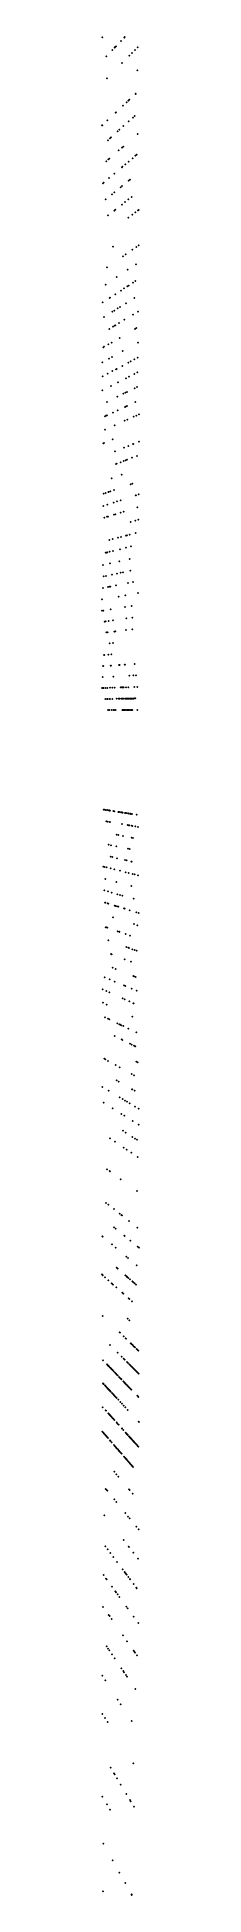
# Model space of a CAD drawing. Header units: metres. Extents: x -4327 to 4266, y -3886 to 3992.
# Drawn here: x 941 to 997, y -1779 to 1010 of the extents above; entities that cross this region are included whole.
import ezdxf

# ---------------------------------------------------------------- set-up
doc = ezdxf.new("R2010")
doc.units = ezdxf.units.M

msp = doc.modelspace()

# ---------------------------------------------------------------- linework, layer by layer
for p in [(942.02, 1010.19, 2471.17), (969.98, 1004.44, 2447.73), (974.93, 1009.57, 2475.88), (975.7, 1010.37, 2477.84), (975.7, 1010.37, 2477.84), (947.73, 981.4, 2462.86), (957.04, 991.04, 2452.24), (960.4, 994.53, 2486.19), (961.21, 995.36, 2459.76), (961.84, 996.01, 2445.76), (962.45, 996.65, 2485.12), (982.59, 982.59, 2473.38), (986.57, 986.57, 2467.62), (991.21, 991.21, 2457.28), (995.01, 995.01, 2488.73), (948.73, 948.73, 2495.42), (971.61, 971.61, 2458.29), (994.73, 960.6, 2455.09), (991.89, 924.95, 2499.51), (992.28, 925.32, 2458.75), (961.74, 896.84, 2474.82), (962.69, 897.72, 2470.74), (973.08, 907.41, 2471.35), (978.37, 912.34, 2497.83), (981.09, 914.88, 2501.51), (982.72, 916.4, 2466.77), (941.39, 877.86, 2435.25), (941.69, 878.14, 2488.35), (949.37, 885.3, 2452.66), (965.1, 868.98, 2447.27), (967.72, 871.34, 2466.9), (973.7, 876.73, 2482.15), (981.52, 883.77, 2472.61), (987.94, 889.54, 2498.6), (990.49, 891.84, 2498.47), (995.25, 865.16, 2478.52), (950.21, 855.58, 2471.03), (953.22, 858.29, 2452.58), (955.03, 859.91, 2457.23), (966.69, 840.33, 2481.98), (971.27, 844.31, 2493.75), (973.41, 846.17, 2446.6), (947.74, 823.86, 2472.92), (951.18, 826.85, 2461.9), (952.28, 827.8, 2461.43), (971.28, 815, 2470.09), (972.21, 815.78, 2465.81), (976.39, 819.28, 2459.9), (981.38, 823.47, 2459.33), (987.47, 828.58, 2484.5), (991.8, 832.21, 2472.26), (993.69, 833.8, 2450.89), (942.8, 791.11, 2487.15), (943.74, 791.89, 2465.88), (951.88, 798.72, 2440.36), (959.73, 805.31, 2490.65), (969.34, 784.96, 2462.92), (971.72, 786.89, 2475.65), (981.67, 794.94, 2454.25), (983.51, 796.43, 2455.56), (983.65, 796.54, 2482.44), (946.68, 766.6, 2495.84), (956.33, 774.42, 2503.96), (960.2, 777.55, 2469.68), (971.45, 758.98, 2484.46), (976.23, 762.72, 2486.47), (981.21, 766.61, 2485.55), (986.02, 770.36, 2450.8), (950.6, 742.69, 2451.24), (959.81, 749.88, 2447.97), (961.49, 751.2, 2475.93), (981.12, 739.33, 2462.3), (987.11, 743.84, 2467.22), (991.51, 747.16, 2444.84), (995.72, 750.33, 2475.23), (996.34, 750.79, 2483.52), (996.59, 697.82, 2468.75), (957.86, 695.93, 2484.01), (972.85, 681.2, 2440.07), (977.24, 684.27, 2451.09), (987.06, 691.15, 2455.25), (993.1, 695.38, 2470.29), (949.07, 664.55, 2475.81), (963.69, 650.02, 2483.97), (980.23, 661.17, 2432.63), (988.01, 641.62, 2464.67), (991.7, 644.02, 2460.07), (992.47, 669.43, 2446.01), (947.09, 638.82, 2462.13), (952.76, 618.73, 2455.43), (953.42, 619.16, 2467.74), (961.49, 624.4, 2463.83), (969.76, 629.77, 2463.91), (974.73, 632.99, 2473.01), (979.72, 636.24, 2457.76), (981.56, 637.43, 2441.75), (989.85, 618.53, 2462.64), (942.62, 612.14, 2453.84), (944.32, 590.08, 2466.55), (944.51, 590.19, 2459.86), (957.05, 598.03, 2474.56), (960.05, 599.9, 2475.15), (965.15, 603.09, 2470.46), (968.34, 605.09, 2492.94), (975.09, 585.9, 2476.47), (977.43, 610.77, 2476.98), (988.11, 593.72, 2452.87), (995.63, 598.23, 2450.67), (952.28, 572.19, 2482.5), (958.02, 575.64, 2457.81), (960.32, 577.02, 2456.59), (961.32, 577.62, 2491.47), (967.16, 581.13, 2463.39), (967.97, 558.86, 2483.03), (991.27, 572.31, 2456.41), (993.23, 573.44, 2454.25), (943.48, 544.72, 2470.45), (944.67, 545.4, 2451.8), (950.91, 549.01, 2489.89), (955.81, 551.84, 2473.44), (956.23, 530.05, 2475.57), (972.3, 538.95, 2495.05), (995.41, 551.77, 2456.4), (941.74, 522.02, 2478.19), (950.05, 505.15, 2491.32), (951.72, 527.55, 2489.58), (957.2, 508.95, 2483.99), (962.3, 511.67, 2453.31), (963.4, 512.25, 2485.28), (971.8, 516.72, 2463.02), (980.87, 521.54, 2475.13), (984.74, 523.6, 2456.14), (989.94, 504.4, 2486.3), (990.2, 526.5, 2455.52), (994.83, 506.89, 2455.31), (995.15, 529.13, 2467.8), (941.78, 479.86, 2465.75), (942.32, 501.04, 2478.49), (955.12, 486.66, 2474.55), (965.69, 492.05, 2465), (973.62, 474.87, 2460.06), (976.68, 476.36, 2478.77), (977.39, 498.01, 2472.87), (978.9, 477.44, 2458.84), (982.05, 500.38, 2488.32), (990.32, 483.01, 2469.33), (994.23, 484.92, 2493.66), (948.74, 462.73, 2469.89), (957.89, 446.67, 2469.32), (964.28, 470.31, 2469.25), (964.8, 449.89, 2468.49), (975.89, 455.07, 2448.98), (977.22, 455.68, 2481.63), (978.79, 456.42, 2445.39), (991.37, 462.28, 2473.15), (991.39, 462.29, 2455.08), (945.87, 441.07, 2460.56), (945.91, 421.15, 2474.88), (947.33, 441.75, 2498.41), (949.1, 442.57, 2495.42), (960.23, 427.52, 2485.65), (975.69, 434.4, 2454.45), (979.55, 436.12, 2475.23), (989.11, 440.38, 2462.48), (993.07, 442.14, 2487.06), (997.15, 443.96, 2453.4), (943.53, 400.5, 2476.51), (944.36, 400.86, 2490.2), (957.7, 406.52, 2498.27), (974.43, 393.69, 2459.09), (980.97, 396.34, 2498.2), (988.12, 399.23, 2471.25), (988.8, 399.5, 2476.65), (997.13, 402.87, 2449.57), (960.83, 388.2, 2469.37), (962.51, 369.47, 2464.27), (963.32, 369.78, 2477.73), (969.32, 372.09, 2462.84), (973.86, 373.83, 2474.35), (976.94, 375.01, 2489.78), (978.8, 375.72, 2456.9), (986.53, 378.69, 2483.81), (993.93, 381.53, 2479.88), (956.15, 348.01, 2473.65), (970.85, 353.36, 2492.35), (984.6, 339.03, 2458.83), (987.2, 339.92, 2469.07), (943.83, 324.99, 2472.61), (947.05, 326.1, 2477.16), (949.28, 308.44, 2480.19), (951, 327.46, 2471.96), (951.24, 327.54, 2476.45), (953.87, 328.45, 2487.19), (958.83, 311.54, 2501.21), (959.54, 330.4, 2486.37), (959.57, 330.41, 2482.58), (964.06, 313.24, 2495.21), (969.43, 314.99, 2509.1), (992.3, 322.42, 2459.87), (992.39, 322.45, 2460.1), (996.49, 323.78, 2474.02), (996.75, 323.86, 2470.92), (943.51, 306.57, 2480.74), (945.13, 288.96, 2487.08), (949.17, 290.19, 2474.08), (950.37, 290.56, 2473.31), (959.6, 293.38, 2477.77), (961.43, 293.94, 2478.62), (969.58, 296.43, 2484.06), (974.12, 297.82, 2480.22), (984.68, 282.35, 2463.52), (991.6, 284.34, 2480.83), (994.74, 304.12, 2459.86), (996.14, 285.64, 2469.37), (952.43, 255.2, 2465.65), (957.45, 256.55, 2463.03), (965.36, 258.67, 2467.81), (969.92, 259.89, 2464), (977.35, 261.88, 2475.17), (978.97, 262.31, 2483.13), (983.17, 263.44, 2482.16), (992.24, 265.87, 2493.44), (946.73, 236.05, 2459.26), (947.9, 236.34, 2493.99), (949.48, 236.73, 2494.16), (952.97, 237.6, 2463.7), (957.87, 238.82, 2464.65), (967.32, 223.32, 2478.57), (968.66, 241.51, 2480.65), (977.28, 243.66, 2487.04), (983.08, 226.96, 2495.24), (985.3, 245.66, 2499.61), (942.77, 217.66, 2494.15), (943.99, 200.65, 2467.75), (947.66, 201.43, 2481.32), (953.43, 220.12, 2470.26), (956.24, 203.26, 2452.32), (956.4, 203.29, 2480.23), (964.17, 204.94, 2492.41), (969.67, 206.11, 2490.72), (972.98, 206.81, 2467.82), (984.09, 209.17, 2484.26), (942.7, 183.24, 2483.54), (950.33, 184.73, 2491.52), (952.2, 185.09, 2492.39), (953.92, 185.42, 2472.92), (962.67, 187.12, 2471.81), (966.42, 170.41, 2485.27), (976.34, 172.15, 2486.93), (980.34, 190.56, 2501.24), (988.04, 192.05, 2501.06), (995.59, 175.55, 2457.7), (941.44, 166, 2496.48), (941.45, 149.11, 2505.57), (943.3, 149.4, 2453.95), (954.64, 151.2, 2471.48), (975.86, 154.56, 2474.54), (986.16, 156.19, 2484.91), (945.45, 132.87, 2485.16), (946.79, 133.06, 2484.64), (948.17, 116.42, 2478.52), (948.17, 116.42, 2470.48), (949.75, 116.61, 2494.79), (951.42, 133.71, 2468.63), (957.8, 134.61, 2493.21), (959.88, 117.86, 2505.06), (961.62, 118.07, 2497.41), (977.37, 120.01, 2478.02), (977.9, 137.43, 2477.17), (986.94, 121.18, 2482.52), (987.26, 138.75, 2481.2), (953.18, 100.18, 2490.71), (957.95, 100.68, 2491), (942.74, 65.92, 2492.35), (943.36, 65.97, 2493.98), (944.18, 82.6, 2487.29), (944.98, 82.67, 2489.39), (950.77, 83.18, 2500.55), (954.35, 66.73, 2498.34), (954.88, 66.77, 2499.75), (955.2, 66.79, 2488.38), (955.58, 83.6, 2496.83), (966.93, 67.61, 2486.5), (967.93, 67.68, 2493.09), (975.61, 68.22, 2488.74), (976.16, 68.26, 2474.28), (990.46, 69.26, 2490.64), (941.42, 32.88, 61.48), (942.35, 49.39, -79.71), (942.99, 32.93, 2484.35), (943.99, 32.96, 2482.9), (946.84, 33.06, 25.07), (949.23, 33.15, 18.91), (953.61, 33.3, 24.21), (956.87, 33.41, 2484.12), (958.39, 50.23, 2485.93), (960.6, 33.54, -11.27), (969.4, 33.85, 3.97), (969.84, 33.87, -50.59), (971.42, 33.92, 2497.52), (971.66, 33.93, 0.8), (971.73, 33.93, -95.5), (972.58, 33.96, -91.83), (973.18, 33.98, -88.14), (973.87, 34.01, -76.96), (973.91, 34.01, -76.43), (977.64, 34.14, 2469.56), (981.15, 34.26, -38.31), (982.53, 51.49, 2475.92), (988.71, 51.82, 2464.03), (990.05, 34.57, 2485.07), (992.5, 52.01, 2489.17), (994.43, 34.73, 2488.16), (946.36, 16.52, 104.44), (949.03, 16.57, 2478.73), (949.83, 16.58, 2480.83), (950.21, 0, 2489.58), (950.87, 0, 2483.17), (952.6, 0, 71.05), (952.9, 16.63, 68.47), (953.58, 16.64, 65.91), (955.73, 0, 72.86), (957.13, 16.71, 2479.63), (958.58, 0, 2499.22), (960.35, 0, 35.37), (962.21, 0, 73.35), (963.34, 16.82, 2495.73), (966.25, 16.87, 2495.14), (967.64, 16.89, 95.59), (967.7, 16.89, 35.65), (967.8, 16.89, 91.34), (970.73, 16.94, 51.68), (971.84, 0, 17.76), (971.98, 16.97, 41.12), (972, 0, 1.86), (972.65, 16.98, 2479.5), (973.03, 16.98, 2508.6), (973.26, 0, -58.2), (973.45, 16.99, 27.89), (973.49, 0, -38.51), (973.61, 0, 47.03), (973.86, 0, 35.34), (974.38, 0, -41.21), (974.83, 0, 18.35), (975.82, 0, -29.01), (975.94, 17.04, -28.49), (976.22, 17.04, 16.24), (976.26, 0, -21.57), (976.3, 0, -37.03), (976.51, 17.04, -13.58), (976.56, 17.05, -8.79), (976.58, 17.05, -6.66), (976.85, 17.05, 3.46), (977.51, 17.06, -13.6), (977.72, 17.07, -52.05), (977.79, 17.07, -45.64), (977.93, 17.07, -47.78), (978.18, 17.07, -42.45), (978.18, 0, 33.36), (978.88, 17.09, -58), (979.3, 0, -29.65), (979.56, 0, -65.55), (979.98, 17.11, -64.51), (980.07, 17.11, 2447.24), (980.62, 0, -41.48), (980.81, 0, -57.57), (981.21, 17.13, -16.86), (981.6, 17.13, -1.87), (981.6, 0, -42.05), (982.69, 0, -39.95), (983.27, 17.16, -25.48), (983.53, 17.17, -55.59), (984.18, 17.18, -52.93), (984.28, 17.18, 2489.16), (984.35, 17.18, -49.71), (984.52, 0, -76.67), (984.98, 17.19, -47.05), (985.35, 0, -75.66), (985.86, 0, -68.67), (985.96, 17.21, -95.77), (986.72, 0, -74.14), (987.26, 0, -94.25), (987.75, 17.24, -87.24), (987.91, 17.24, -88.34), (988.37, 17.25, -58.57), (989.3, 17.27, -80.86), (989.92, 17.28, -65.71), (991.74, 17.31, -95.78), (994.55, 0, -69.82), (943.69, -149.47, 90.69), (944.72, -149.63, 87.63), (946.84, -149.96, 67.3), (947.97, -167.15, 2457.45), (949.04, -150.31, 2472.88), (949.65, -150.41, 82.27), (951.34, -150.68, 44.95), (952.31, -150.83, 2453.6), (953.05, -150.95, 45.56), (953.53, -151.02, 63.54), (958.66, -151.84, 41.58), (959.86, -152.03, 2484.98), (965.95, -152.99, -3.47), (966.66, -153.1, 8.81), (967.85, -153.29, 2458.13), (969.8, -153.6, 2451.42), (970.34, -153.69, -55.52), (970.67, -153.74, -53.92), (971.31, -153.84, -51.27), (971.35, -153.85, -9.39), (971.49, -153.87, -42.14), (971.84, -153.92, -9.93), (972.18, -153.98, -48.62), (972.72, -154.06, -17.46), (975.82, -154.55, -54.75), (975.95, -154.58, -81.83), (976.37, -154.64, -37.49), (976.46, -154.66, -52.08), (976.49, -154.66, -40.73), (976.89, -154.72, -61.85), (977.63, -154.84, -61.89), (977.85, -154.88, -66.25), (980.37, -155.28, -90.93), (981.12, -155.39, -82.27), (981.92, -155.52, -98.19), (982.28, -155.58, -102.06), (984.3, -155.9, -88.56), (984.54, -155.94, -85.84), (985.15, -156.03, -71.66), (985.24, -156.05, -73.85), (986.6, -156.26, 2458.84), (993.6, -157.37, 2472.42), (950.01, -167.51, 2458.78), (953.11, -168.06, 2458.89), (953.25, -168.08, 2455.34), (963.3, -187.25, 2438.44), (966.09, -187.79, 2437.83), (971.65, -171.33, 2471.06), (971.68, -171.33, 81.17), (972.88, -189.11, 2466.58), (980.03, -172.81, 2480.58), (980.31, -172.85, 90.1), (981, -172.98, 35.06), (982.54, -173.25, 50.92), (986.02, -191.66, 2449.55), (986.1, -173.88, 29.77), (987.13, -174.06, 28.16), (987.86, -192.02, 2461.75), (987.99, -192.05, 2446.83), (991.38, -174.81, 12.35), (995.57, -175.55, 2480.67), (951.37, -202.22, 2483.05), (954.61, -220.39, 2438.28), (954.97, -202.99, 2449.07), (956.84, -220.9, 2436.28), (963.1, -204.71, 2477.78), (963.78, -222.51, 2461.71), (980.54, -208.42, 2471.43), (982.8, -208.9, 2481.02), (943.51, -235.24, 2450.9), (945.52, -235.75, 2471.85), (948.37, -236.45, 2444.06), (954.54, -237.99, 2463.86), (959.79, -239.3, 2481.35), (968.55, -241.49, 2445.63), (975.86, -225.3, 2446.16), (977.1, -243.62, 2486.58), (978.46, -225.9, 2445.07), (981.32, -244.67, 2485.62), (985.55, -227.53, 2470.45), (985.88, -227.61, 2455.99), (987.31, -246.16, 2469.86), (990.67, -247, 2459.23), (995.7, -248.26, 2464.11), (995.76, -248.27, 2449.18), (945.06, -270.99, 2474.07), (946.65, -253.65, 2470.19), (950.25, -272.48, 2452.52), (956.01, -274.13, 2482.98), (963, -258.03, 2461.79), (964.53, -276.58, 2481.57), (968.47, -277.7, 2460.74), (972.12, -278.75, 2481.6), (985.51, -264.07, 2480.36), (946.05, -289.24, 2465.96), (946.5, -289.37, 2474.93), (949.84, -290.39, 2471.92), (951.06, -290.77, 2490.8), (960.29, -293.59, 2471.81), (962, -294.11, 2476.21), (963.98, -294.72, 2469.7), (965.88, -295.3, 2493.99), (974.55, -297.95, 2485.17), (975.56, -298.26, 2453.36), (983.22, -300.6, 2487.93), (988.83, -283.54, 2473.9), (993.18, -303.65, -108.87), (996.63, -304.7, 2472.05), (947.1, -326.11, 2481.19), (948.28, -326.52, 2457.21), (949.45, -326.92, 2483.42), (957.92, -311.25, 2273.91), (965.01, -332.28, 2454.51), (967.27, -333.06, 2490.86), (967.6, -333.17, -102.76), (989.33, -321.45, 2471.24), (994.6, -323.16, 2450.69), (950.84, -346.08, 2482.99), (976.98, -336.4, 2458.43), (978.08, -355.99, 2457.68), (981.15, -357.11, 2446.78), (981.84, -357.36, 2467.12), (983.72, -338.72, 2464.11), (987.22, -359.32, 2436.12), (990.53, -360.52, 2429.7), (993.55, -361.62, 2451.73), (954.71, -366.48, 2459.36), (955.77, -366.89, 2473.5), (957.35, -386.79, 2475.55), (962.08, -388.7, 2450.08), (975.47, -374.45, 2470.91), (985.03, -378.12, 2461.39), (945.23, -401.22, 2469.52), (952.75, -404.42, 2466.37), (960.58, -407.74, 2486.66), (974.41, -413.61, 2484.38), (976.63, -414.56, 2452.87), (988.67, -399.45, 2472.62), (989.47, -399.77, 2456.18), (992.15, -400.86, 2462.83), (942.55, -419.65, 2481.29), (942.69, -439.58, 2471), (948.18, -422.16, 2465.71), (948.38, -442.24, 2474.6), (952.47, -424.07, 2461.82), (972.65, -433.05, 2465.16), (975.3, -434.23, 2486.77), (982.74, -437.55, 2450.25), (986.17, -418.6, 2451.1), (988.77, -440.23, 2458), (989.09, -440.37, 2480.78), (993.4, -421.68, 2454.47), (946.04, -461.41, 2448.06), (950.22, -463.45, 2470.01), (952.51, -464.57, 2464.83), (964.71, -470.52, 2455.68), (967.55, -471.91, 2466.57), (969.04, -472.63, 2455.75), (970.56, -473.37, 2477.93), (987.3, -460.39, 2452.16), (960.67, -489.49, 2463.11), (971.07, -494.78, 2456.87), (972.08, -495.3, 2455.82), (973.35, -474.73, 2477.67), (981.2, -478.56, 2460.98), (983.76, -501.25, 2470.78), (992.84, -484.24, 2468.35), (944.84, -523.73, 2446.07), (946.46, -524.63, 2468.47), (950.53, -526.89, 2490.17), (985.93, -502.35, 2451.05), (989.68, -504.27, 2449.69), (990.97, -504.92, 2463.58), (991.61, -505.25, 2461.61), (993.13, -528.06, 2459.23), (995.25, -529.18, 2475.17), (961.86, -533.17, 2450.27), (963.63, -556.35, 2454.02), (967.88, -536.5, 2480.06), (986.03, -546.56, 2482.78), (989.76, -548.63, 2481.38), (941.95, -565.98, 2473.64), (951.31, -571.6, 2454.78), (966.57, -558.05, 2450.83), (968.19, -581.74, 2494.71), (972.5, -584.34, -130.21), (986.59, -569.61, 2469.38), (987.02, -569.85, 2463.38), (990.32, -571.76, 2485.84), (943.81, -589.76, 2454.47), (957.3, -598.19, 2460.96), (970.64, -606.52, 2480.96), (975.09, -609.3, 2467.51), (975.99, -586.43, 2478.74), (979.07, -588.29, -129.19), (982.82, -590.54, 2446.66), (991.05, -595.48, 2446.28), (996.73, -598.89, 2460.3), (972.93, -631.83, 2444.16), (977.13, -634.55, 2440.95), (987.16, -641.07, 2435.2), (987.44, -617.02, 2498.78), (996.39, -622.61, 2451.21), (953.34, -643.04, 2450.33), (961.21, -648.34, 2474.05), (974.23, -657.13, 2451.66), (978.78, -660.2, 2456.24), (985.42, -664.67, 2486.78), (991.24, -643.72, 2458.94), (993.89, -645.44, 2455.21), (949.15, -689.6, -119.11), (949.16, -689.6, 2468.37), (952.84, -692.28, 2453.73), (953.69, -692.89, 2466.25), (995.18, -671.26, 2456.1), (969.69, -704.52, 2459.2), (994.15, -722.29, 2486.7), (947.67, -740.4, 2481.16), (950.96, -742.97, 2479.41), (959.38, -749.55, 2473.9), (959.41, -776.92, 2471.02), (961.77, -778.82, 2470.35), (968.08, -756.35, 2496.33), (970.34, -758.11, 2474.83), (971.5, -759.02, 2491.4), (982.27, -767.43, 2488.23), (994.81, -777.23, 2499.53), (941.83, -790.29, 2474.38), (942.55, -790.89, 2486.47), (956.46, -802.56, 2468.73), (962.05, -807.26, 2496.68), (975.05, -789.58, 2480.77), (975.62, -790.04, 2462.18), (984.28, -797.05, 2494.1), (994.89, -805.64, 2467.42), (997.03, -807.38, 2485.98), (978.1, -820.73, 2487.44), (980.72, -822.93, 2454.42), (993.65, -833.77, 2460.53), (941.35, -847.6, -57.04), (941.36, -847.6, 2461.14), (941.37, -847.61, -79.9), (941.79, -848, -109.13), (942.36, -848.5, 2460.45), (942.4, -848.54, -89.02), (942.63, -848.75, -57.81), (945.96, -851.75, -88.66), (951.09, -856.36, 2476.61), (955.91, -860.71, -83.25), (956.55, -861.28, -85.42), (958.19, -862.76, 2449.07), (963.31, -837.39, 2496.64), (963.41, -837.48, 2463.67), (965.02, -838.88, 2497.73), (976.33, -848.71, -85.85), (978.46, -850.57, 2456.07), (978.98, -851.01, -89.64), (979.27, -851.27, -87.53), (981.03, -852.79, -69.9), (981.11, -852.87, -62.8), (983.75, -855.16, 2485.72), (986.88, -857.88, -86.78), (988.59, -859.37, -118.56), (990.58, -861.1, -76.33), (992.62, -862.87, 2462.24), (962.92, -867.02, 2484.12), (971.99, -875.19, 2500.87), (973.39, -876.45, -75.45), (981.33, -883.59, -57.29), (982.35, -884.51, -54.46), (986.34, -888.1, 2484.73), (942.57, -910.23, 2465.99), (980.22, -914.07, 2486.25), (982.66, -916.34, 2463.4), (967.96, -934.75, 2502.68), (968.44, -935.21, -67.98), (973.83, -940.42, 2482.06), (977, -943.48, -53.73), (977.02, -943.49, -90.88), (977.75, -944.2, 2475.94), (953.32, -953.32, 2487.94), (964.98, -964.98, 2492.34), (970.92, -970.92, 2459.7), (973.85, -973.85, 2470.27), (975.31, -975.31, -73.42), (984.66, -950.87, 388.87), (985.43, -951.62, 379.51), (985.77, -951.95, 379.64), (987.45, -953.57, 2468.49), (989.29, -955.35, 346.48), (989.8, -955.84, 366.68), (990.56, -956.57, -63.51), (990.67, -956.68, 354.16), (991.19, -957.18, 358.36), (993.53, -959.44, 387.5), (993.99, -959.89, 2500.89), (994.81, -960.68, 398.6), (996.22, -962.04, 340.89), (996.28, -962.09, 335.3), (943.07, -976.58, 2463.43), (948.79, -982.51, 379.18), (948.85, -982.56, 335.42), (949.34, -983.07, 349.06), (950.07, -983.82, 336.65), (950.45, -984.22, 359.82), (951.17, -984.96, 370.5), (951.79, -985.61, 294.75), (953.07, -986.93, 372.84), (954.4, -988.31, 363.73), (954.79, -988.72, 335.14), (955.36, -989.31, 358.48), (955.51, -989.46, 307.7), (955.86, -989.83, 350.66), (955.94, -989.9, 352.29), (957.26, -991.27, 290.16), (957.26, -991.27, 412.69), (958.89, -992.95, 443.94), (960.77, -994.91, 2477.6), (961.89, -996.07, -47.22), (962.02, -996.2, 427.95), (962.42, -996.62, 304.38), (963.67, -997.91, -52.61), (963.68, -997.92, -45.04), (963.73, -997.97, -50.34), (964.99, -999.28, 318.72), (967.24, -1001.61, 299.54), (968.02, -1002.41, 2477.2), (969.13, -1003.56, -42.24), (969.43, -1003.87, 252.75), (969.51, -1003.95, 2496.92), (969.6, -1004.05, 282), (978.99, -978.99, -94.92), (979.5, -979.5, -46.48), (980, -980, -13.98), (980.08, -980.08, -44.24), (980.53, -980.53, -39.72), (982.7, -982.7, 387.45), (983.06, -983.06, -36.78), (983.07, -983.07, 320.57), (983.55, -983.55, -39.08), (984.45, -984.45, -9.49), (985.26, -985.26, 388.46), (985.78, -985.78, 299.9), (987.11, -987.11, 366.31), (987.37, -987.37, 368.85), (987.67, -987.67, 377.94), (988.11, -988.11, 345.58), (988.19, -988.19, 363.45), (988.3, -988.3, 376.55), (988.85, -988.85, 358.82), (989.09, -989.09, 311.3), (989.71, -989.71, 355.06), (989.87, -989.87, 300.35), (989.96, -989.96, 381.28), (990.68, -990.68, 295), (991.28, -991.28, 18.73), (991.41, -991.41, 330.55), (991.63, -991.63, 322.56), (991.66, -991.66, 294.5), (991.7, -991.7, 367.2), (991.78, -991.78, 2471.21), (991.82, -991.82, 292.15), (991.84, -991.84, 14.92), (992.73, -992.73, 288.42), (993, -993, 311.73), (993.05, -993.05, 312.55), (994.34, -994.34, 287.29), (994.48, -994.48, 303.35), (995.09, -995.09, 263.6), (995.98, -995.98, 442), (996.14, -996.14, 2494.72), (996.63, -996.63, 399.58), (996.66, -996.66, 440.61), (942.92, -1011.15, 345.12), (942.92, -1011.16, 370.06), (943.21, -1011.47, 437.31), (943.57, -1011.86, 2500.8), (943.87, -1012.18, 374.48), (945.69, -1014.13, 345.33), (945.69, -1014.13, 345.33), (945.79, -1014.24, 399.7), (945.87, -1014.32, 403.83), (946.35, -1014.84, 370.59), (947.1, -1015.64, 305.88), (947.53, -1016.1, 326.75), (947.55, -1016.12, 272.03), (948.55, -1017.2, 359.29), (949.02, -1017.69, 358.66), (949.44, -1018.15, -31.52), (949.47, -1018.19, 419.42), (949.95, -1018.7, 417.97), (950.11, -1018.87, 353.4), (950.19, -1018.95, -37.62), (950.52, -1019.31, 287.12), (950.66, -1019.46, 303.05), (951.3, -1020.15, 310.43), (951.3, -1020.15, 310.43), (951.68, -1020.55, -39.97), (951.81, -1020.69, -19.41), (951.97, -1020.86, 20.18), (952.1, -1021, -44.56), (952.47, -1021.4, 20.95), (952.55, -1021.49, 338.95), (953.17, -1022.15, 296.67), (953.35, -1022.34, 335.2), (954.32, -1023.38, 289.86), (954.62, -1023.71, -4.2), (956.58, -1025.8, 2480.68), (956.86, -1026.11, 36.36), (956.89, -1026.14, 268.36), (958.29, -1027.64, 248.95), (958.9, -1028.29, 353.41), (959.45, -1028.89, 284.22), (959.94, -1029.41, 281.97), (960.9, -1030.44, 265.51), (961.18, -1030.73, 417.89), (961.61, -1031.21, 3.46), (961.67, -1031.27, 264.92), (962.27, -1031.9, 413.34), (969.95, -1004.41, -35.42), (970.33, -1004.8, -20.95), (970.45, -1004.93, -45.35), (970.47, -1004.96, 278.29), (970.75, -1005.24, 283.92), (973.28, -1007.86, 347.3), (973.46, -1008.05, 351.43), (975.11, -1009.75, 8.8), (975.27, -1009.92, 427.14), (975.44, -1010.1, 11.87), (975.75, -1010.42, 350.63), (975.97, -1010.65, 10.35), (976.31, -1010.99, 278.37), (976.41, -1011.1, 21.08), (977.2, -1011.92, 294.6), (978.19, -1012.95, 287.69), (979.45, -1014.25, 276.07), (980.17, -1015, 274.67), (981.18, -1016.04, 2460.39), (982.15, -1017.05, 2465.93), (983.64, -1018.59, 37.47), (984.55, -1019.54, 426.14), (985.63, -1020.65, 2484.09), (985.71, -1020.73, 2506.46), (985.8, -1020.82, 2462.62), (994.49, -1029.82, 251.23), (995.34, -1030.71, 20.71), (996.02, -1031.41, 447.36), (942.62, -1046.89, 2469.44), (946.86, -1051.59, 2493.17), (947.31, -1052.1, 59.88), (950.93, -1056.12, 81.86), (951.22, -1056.43, 78.78), (952.52, -1057.88, 64.88), (952.64, -1058.01, 2486.23), (953.28, -1058.72, 31.47), (953.37, -1058.83, 24.48), (953.74, -1059.23, 21.38), (954.12, -1059.66, 67.32), (954.18, -1059.72, 1.94), (963.3, -1033.02, 28.12), (965.85, -1035.74, 2466.89), (965.87, -1035.77, 7.34), (969.05, -1039.18, 31.39), (969.14, -1039.27, 45.36), (971.4, -1041.7, 68.81), (974.09, -1044.59, 242.62), (976.55, -1047.22, 2497.38), (980.13, -1051.06, 245.74), (941.83, -1083.46, 95.27), (942.58, -1084.32, 96.92), (942.61, -1084.35, 84.34), (943.47, -1085.33, 51.4), (943.91, -1085.84, 107.31), (944.6, -1086.64, 106.6), (944.95, -1087.04, 91.64), (954.5, -1060.08, 7.39), (956.01, -1061.76, 2482.46), (957.51, -1063.42, 100.46), (958.36, -1064.37, 88.78), (959.79, -1065.95, 2476.61), (963.24, -1069.78, 88.44), (964.71, -1071.42, 123.36), (966.5, -1073.41, 148.23), (971.43, -1078.88, 134.6), (971.6, -1079.07, 147.41), (973.33, -1080.99, 301.32), (976.89, -1084.94, 379.69), (978.23, -1086.44, 370.86), (978.46, -1086.69, 363.32), (996.42, -1068.52, 2472.61), (996.87, -1069.01, 2520.6), (946.04, -1088.29, 65.72), (947.43, -1089.89, 57.13), (948.12, -1090.69, 61.91), (948.25, -1090.84, 127.65), (949.08, -1091.79, 371.18), (949.35, -1092.1, 24.07), (949.61, -1092.4, 39.88), (950.26, -1093.15, 101.68), (953.2, -1096.53, 112.35), (953.32, -1096.67, 116.36), (953.81, -1097.23, 113.22), (954.03, -1097.48, 317.81), (955.83, -1099.56, 319.24), (959.48, -1103.75, 328.83), (959.96, -1104.31, 329), (960.71, -1105.18, 310.84), (961.93, -1106.58, 312.91), (962.49, -1107.21, 263.22), (963.16, -1107.99, 340.2), (963.69, -1108.6, 297.6), (964.12, -1109.1, 337.17), (965.24, -1110.38, 304.77), (966.42, -1111.74, 277.59), (966.53, -1111.86, 252.73), (966.55, -1111.89, 130.11), (966.63, -1111.98, 250.28), (966.77, -1112.14, 280.19), (968.15, -1113.73, 2469.7), (968.2, -1113.79, 235.8), (968.79, -1114.46, 253.33), (969.58, -1115.38, 2467.23), (979.58, -1087.94, 367.98), (979.7, -1088.07, 362.08), (979.94, -1088.33, 359.63), (980.14, -1088.55, 2513.3), (981.96, -1090.58, 345.98), (982.27, -1090.92, 308.27), (982.72, -1091.42, 334.43), (982.87, -1091.59, 2507.72), (983.22, -1091.97, 297.7), (983.33, -1092.1, 299.4), (984.14, -1092.99, 276.33), (984.58, -1093.49, 154.25), (984.59, -1093.49, 136.42), (984.8, -1093.73, 243.4), (984.83, -1093.77, 266.56), (985.21, -1094.19, 131.65), (985.24, -1094.22, 355.62), (985.39, -1094.39, 291.67), (986.18, -1095.26, 320.42), (986.68, -1095.82, 230.66), (987.84, -1097.11, 344.65), (988.73, -1098.09, 2541.69), (988.78, -1098.15, 275.96), (989.08, -1098.48, 152.51), (989.41, -1098.85, 155), (989.42, -1098.86, 2468.52), (989.56, -1099.02, 284.54), (989.57, -1099.03, 232.17), (990.48, -1100.04, 221.64), (990.89, -1100.49, 234.13), (990.98, -1100.6, 226.71), (991.57, -1101.25, 292.66), (991.58, -1101.26, 166.79), (992.13, -1101.87, 231.94), (992.41, -1102.18, 201.43), (993.89, -1103.83, 209.16), (995.2, -1105.28, 172.33), (995.49, -1105.6, 161.7), (995.53, -1105.65, 225.26), (995.76, -1105.9, 192.2), (995.98, -1106.15, 164.25), (970.06, -1115.93, 261.14), (970.94, -1116.94, 159.22), (974.46, -1120.99, 245.64), (974.47, -1121, 243.98), (974.72, -1121.29, 243.21), (976.13, -1122.91, 261.93), (976.4, -1123.22, 231.98), (976.79, -1123.67, 270.49), (976.89, -1123.78, 269.68), (977.13, -1124.06, 224.67), (977.14, -1124.07, 175.87), (977.76, -1124.78, 178.46), (977.85, -1124.88, 2475.99), (978.4, -1125.52, 174.45), (978.48, -1125.61, 334.49), (979.33, -1126.59, 2476.68), (981.13, -1128.66, 210.59), (981.41, -1128.98, 182.43), (982.45, -1130.18, 185.94), (982.91, -1130.7, 169.46), (983.58, -1131.48, 2454.03), (983.62, -1131.53, 183.67), (984.02, -1131.98, 233.79), (984.54, -1132.59, 202.15), (984.94, -1133.05, 201.4), (985.34, -1133.5, 163.24), (986.95, -1135.36, 193.46), (987.21, -1135.65, 194.35), (987.63, -1136.13, 2485.39), (987.97, -1136.53, 2486.25), (947.15, -1169.63, 2515.66), (948.57, -1171.39, 2458.18), (959.86, -1143.92, 2508.42), (962.99, -1147.64, 2473.42), (965.87, -1151.08, 2505.44), (982.03, -1170.34, 2464.35), (983.02, -1171.51, 2491.02), (949.28, -1172.26, 2515.09), (959.87, -1185.34, 2463.27), (963.21, -1189.47, 2496.11), (987.57, -1176.94, 2493.41), (944.76, -1209.24, 2505.69), (976.35, -1205.7, 2496.44), (980.72, -1211.09, 2510.67), (983.1, -1214.02, 2492.41), (993.15, -1226.44, 2514.85), (973.79, -1246.39, 2472.34), (996.5, -1230.57, 2523.32), (946.2, -1255.65, -231.91), (949.69, -1260.28, 2520.8), (953.86, -1265.81, 2498.41), (958.31, -1271.71, 2477.08), (964.17, -1279.5, 2483.3), (981.46, -1256.21, 2503.83), (981.83, -1256.68, 2495.74), (988.79, -1265.59, -200.31), (995.51, -1274.19, 2473.64), (943.86, -1299.11, 2513.02), (947.67, -1304.35, 2499.05), (948.3, -1305.22, 2479.89), (972.37, -1290.38, 2516.45), (975.5, -1294.53, 2476.73), (976.1, -1295.33, 2496.07), (976.51, -1295.87, -231.2), (977.02, -1296.55, -217.79), (977.58, -1297.29, 2493.88), (978.6, -1298.64, -186.62), (981.21, -1302.11, -225.97), (983.4, -1305.01, -311.62), (983.52, -1305.17, -229.22), (983.6, -1305.28, -199.32), (956.38, -1316.35, -309.37), (961.57, -1323.48, -265.05), (962, -1324.08, 2515.72), (962.72, -1325.07, 2493.72), (964.74, -1327.85, 2478.28), (967.57, -1331.75, 2462.16), (988.9, -1312.31, -254.29), (993.03, -1317.8, -238.79), (993.73, -1318.72, -267.53), (942.98, -1346.72, 2500.14), (951.66, -1359.11, 2469.97), (952.72, -1360.63, 2466.92), (955.82, -1365.05, 2513.22), (978.27, -1346.47, 2477.65), (980.21, -1349.15, 2491.38), (989.11, -1361.39, 2496.28), (972.78, -1389.27, 2498.2), (995.93, -1370.78, 2501.71), (948.3, -1405.92, 2498), (950.65, -1409.4, 2515.98), (952.58, -1412.26, 2480.05), (956.46, -1418.01, 2490.15), (979.1, -1398.3, 2508.55), (989, -1412.44, 2481.2), (990.21, -1414.16, 2519.24), (991.21, -1415.6, 2515.91), (994.1, -1419.72, 2473.78), (941.8, -1450.24, 2514.56), (960.65, -1424.23, 2486.51), (970.59, -1438.96, 2532.85), (973.41, -1443.14, 2507.81), (974.73, -1445.1, 2508.3), (977.47, -1449.16, 2503.67), (946.32, -1457.21, 2477.13), (979.25, -1451.8, 2482.19), (991.71, -1470.27, 2490.61), (965.15, -1486.2, 2511.81), (969.64, -1493.11, 2468.77), (941.97, -1507.46, 2507.93), (945.78, -1513.56, 2492.07), (949.69, -1519.82, 2496.62), (985.89, -1518.14, 2490.07), (954.34, -1588.28, 2477.16), (988.43, -1581.82, 2487.94), (959.27, -1596.49, 2512.74), (960.37, -1598.32, 2541.61), (963.93, -1604.25, 2487.88), (969.75, -1613.93, 2457.96), (941.97, -1631.53, 2459.35), (948.71, -1643.21, 2522.25), (978.12, -1627.87, 2515.95), (983.58, -1636.95, 2524.24), (984.65, -1638.73, 2476.08), (953.44, -1651.41, 2514.78), (989.45, -1646.72, 2471.39), (943.51, -1702.13, 2506.4), (957.41, -1727.22, 2503.64), (967.63, -1745.66, 2550.34), (943.1, -1773.71, 2538.24), (976.28, -1761.26, 2530.21), (985.9, -1778.61, 2465.56), (986.23, -1779.2, 2491.2)]:
    msp.add_point(p)

doc.saveas('drawing.dxf')
